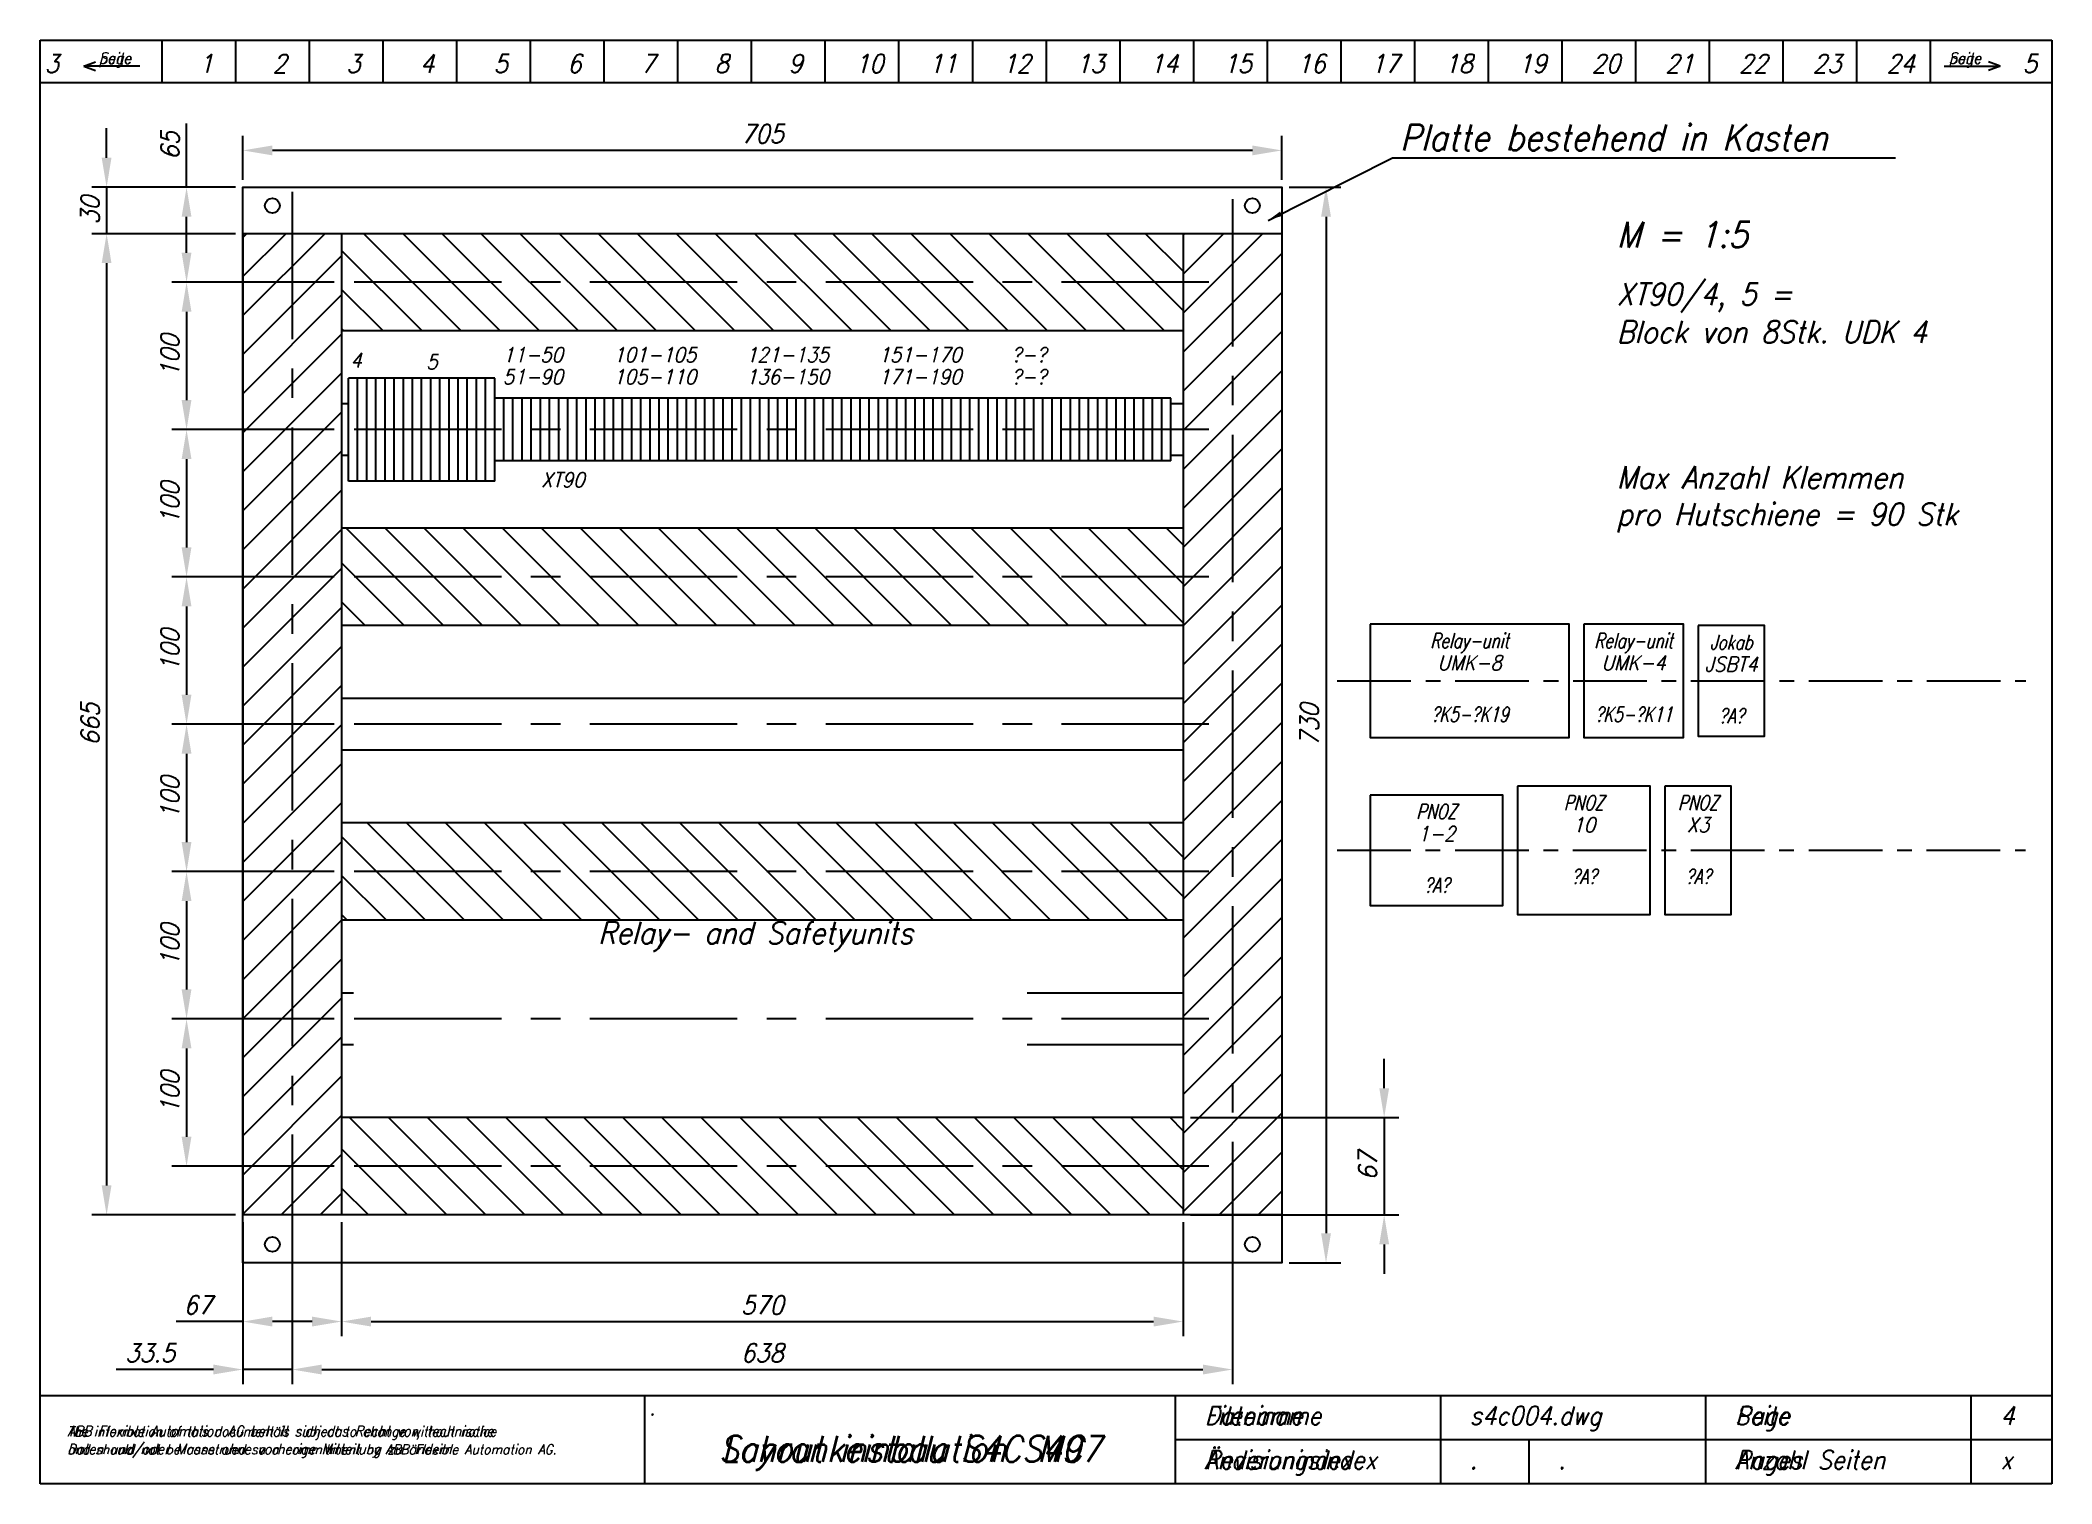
# Model space of a CAD drawing. Extents: x 0 to 273, y 0 to 196.
import ezdxf
from ezdxf.enums import TextEntityAlignment as Align

# ---------------------------------------------------------------- set-up
doc = ezdxf.new("R2010")
doc.units = 0
doc.header["$LTSCALE"] = 8
doc.header["$PDSIZE"] = -2
doc.linetypes.add('CENTER', pattern=[2, 1.25, -0.25, 0.25, -0.25])
doc.layers.get('0').update_dxf_attribs({"linetype": 'CONTINUOUS'})
doc.layers.get('DEFPOINTS').update_dxf_attribs({"linetype": 'CONTINUOUS'})
for name, color, linetype in [('EL05', 3, 'CONTINUOUS'), ('EL07', 4, 'CONTINUOUS'), ('ELCENTER', 2, 'CENTER'), ('ELMASS', 1, 'CONTINUOUS'), ('FORM07', 4, 'CONTINUOUS'), ('KOPF03', 2, 'CONTINUOUS'), ('KOPF05', 3, 'CONTINUOUS'), ('KOPF07', 4, 'CONTINUOUS'), ('TEXT_ALLGEMEIN', 2, 'CONTINUOUS'), ('TEXT_DEUTSCH', 2, 'CONTINUOUS'), ('TEXT_ENGLISCH', 2, 'CONTINUOUS'), ('TEXT_SCHEMA', 2, 'CONTINUOUS')]:
    doc.layers.add(name, color=color, linetype=linetype)
doc.styles.add('VSM_13', font='simplex3.shx', dxfattribs={"width": 0.9, "oblique": 15})
doc.dimstyles.new('VSM-ABB', dxfattribs={"dimtxt": 3.5, "dimasz": 4, "dimexe": 2, "dimexo": 1, "dimgap": 1, "dimtad": 1, "dimdec": 0, "dimzin": 0, "dimtxsty": 'VSM_13', "dimcen": -4, "dimclrd": 1, "dimclre": 1, "dimclrt": 1, "dimazin": 3, "dimtfac": 1, "dimtdec": 0, "dimtmove": 0, "dimatfit": 3, "dimtolj": 1, "dimtzin": 0})
doc.dimstyles.new('VSM-ABB$7', dxfattribs={"dimtxt": 3.5, "dimasz": 2, "dimexe": 1.8, "dimexo": 0, "dimgap": 1, "dimtad": 1, "dimdec": 3, "dimtxsty": 'VSM_13', "dimblk1": 'DOT', "dimblk2": 'DOT', "dimsah": 1, "dimcen": -4, "dimclrd": 1, "dimclre": 1, "dimclrt": 1, "dimazin": 3, "dimtfac": 1, "dimtdec": 4, "dimtmove": 0, "dimatfit": 3, "dimtolj": 1})

msp = doc.modelspace()

# ---------------------------------------------------------------- texts
at = {"layer": 'KOPF05', "style": 'VSM_13', "oblique": 15, "width": 0.9}
for s, p in [('s4c004.dwg', (194.02, 8)), ('4', (266.02, 8)), ('x', (266.02, 2)), ('.', (194.02, 2)), ('.', (206.02, 2))]:
    msp.add_text(s, height=2.5, dxfattribs=at).set_placement(p)
at = {"layer": 'TEXT_ALLGEMEIN', "style": 'VSM_13', "oblique": 15, "width": 0.9}
for s, p in [('3', (1.57, 191.54)), ('1', (22.5, 191.54)), ('2', (32.5, 191.54)), ('3', (42.5, 191.54)), ('4', (52.5, 191.54)), ('5', (62.5, 191.54)), ('6', (72.5, 191.54)), ('7', (82.5, 191.54)), ('8', (92.5, 191.54)), ('9', (102.5, 191.54)), ('10', (112.5, 191.54)), ('11', (122.5, 191.54)), ('12', (132.5, 191.54)), ('13', (142.5, 191.54)), ('14', (152.5, 191.54)), ('15', (162.5, 191.54)), ('16', (172.5, 191.54)), ('17', (182.5, 191.54)), ('18', (192.5, 191.54)), ('19', (202.5, 191.54)), ('20', (212.5, 191.54)), ('21', (222.5, 191.54)), ('22', (232.5, 191.54)), ('23', (242.5, 191.54)), ('24', (252.5, 191.54)), ('5', (270.02, 191.54))]:
    msp.add_text(s, height=2.5, dxfattribs=at).set_placement(p, align=Align.CENTER)
for s, height, p in [('M = 1:5', 3.5, (213.94, 167.81)), ('.', 2, (82.68, 9.3))]:
    msp.add_text(s, height=height, dxfattribs=at).set_placement(p)
at = {"layer": 'TEXT_DEUTSCH', "style": 'VSM_13', "oblique": 15, "width": 0.9}
for s, height, p in [('Seite', 1.5, (7.95, 192.77)), ('Seite', 1.5, (259.01, 192.77)), ('Dateiname', 2.5, (158.02, 8)), ('Seite', 2.5, (230.02, 8)), ('Änderungsindex', 2.5, (158.02, 2)), ('Anzahl Seiten', 2.5, (230.02, 2))]:
    msp.add_text(s, height=height, dxfattribs=at).set_placement(p)
at = {"layer": 'TEXT_DEUTSCH', "color": 1, "style": 'VSM_13', "oblique": 15, "width": 0.9}
for s, p in [('ABB Flexible Automation AG behält sich das Recht vor, technische', (3.67, 6.43)), ('Daten und/oder Masse ohne vorherige Mitteilung zu ändern.', (3.67, 4))]:
    msp.add_text(s, height=1.42, dxfattribs=at).set_placement(p)
at = {"layer": 'TEXT_DEUTSCH', "color": 4, "style": 'VSM_13', "oblique": 15, "width": 0.9}
msp.add_text('Schrankeinbau S4C M97', height=3.5, dxfattribs=at).set_placement((118.03, 3), align=Align.CENTER)
at = {"layer": 'TEXT_DEUTSCH', "color": 1, "insert": (184.5, 181), "char_height": 3.5, "attachment_point": 7, "style": 'VSM_13'}
msp.add_mtext('{Platte bestehend in Kasten}', dxfattribs=at)
at = {"layer": 'TEXT_ENGLISCH', "style": 'VSM_13', "oblique": 15, "width": 0.9}
for s, height, p in [('page', 1.5, (7.95, 192.77)), ('page', 1.5, (259.01, 192.77)), ('Filename', 2.5, (158.02, 8)), ('Page', 2.5, (230.02, 8)), ('Revisionindex', 2.5, (158.02, 2)), ('Pages', 2.5, (230.02, 2))]:
    msp.add_text(s, height=height, dxfattribs=at).set_placement(p)
at = {"layer": 'TEXT_ENGLISCH', "color": 1, "style": 'VSM_13', "oblique": 15, "width": 0.9}
for s, p in [('The information of this document is subject to change without notice', (3.67, 6.43)), ('and should not be construed sa a commitment by ABB Flexible Automation AG.', (3.67, 4))]:
    msp.add_text(s, height=1.35, dxfattribs=at).set_placement(p)
at = {"layer": 'TEXT_ENGLISCH', "color": 4, "style": 'VSM_13', "oblique": 15, "width": 0.9}
msp.add_text('Layout installation S4C ', height=3.5, dxfattribs=at).set_placement((118.03, 3), align=Align.CENTER)
at = {"layer": 'TEXT_SCHEMA', "style": 'VSM_13', "oblique": 15, "width": 0.9}
for s, height, p in [('XT90/4, 5 =', 3, (213.94, 160)), ('Block von 8Stk. UDK 4', 3, (213.94, 154.86)), ('4', 2, (42.1, 151.51)), ('5', 2, (52.38, 151.29)), ('11-50', 2, (62.77, 152.27)), ('101-105', 2, (77.77, 152.27)), ('121-135', 2, (95.77, 152.27)), ('151-170', 2, (113.77, 152.27)), ('?-?', 2, (131.77, 152.27)), ('51-90', 2, (62.77, 149.27)), ('105-110', 2, (77.77, 149.27)), ('136-150', 2, (95.77, 149.27)), ('171-190', 2, (113.77, 149.27)), ('?-?', 2, (131.77, 149.27)), ('XT90', 2, (68, 135.27)), ('Max Anzahl Klemmen', 3, (213.94, 135.12)), ('pro Hutschiene = 90 Stk', 3, (213.94, 130.13))]:
    msp.add_text(s, height=height, dxfattribs=at).set_placement(p)
at = {"layer": 'TEXT_SCHEMA', "style": 'VSM_13', "oblique": 15}
for s, height, width, p in [('Relay-unit', 2, 0.75, (194, 113.45)), ('Relay-unit', 2, 0.75, (216.25, 113.45)), ('Jokab', 2, 0.75, (229.5, 113.25)), ('UMK-8', 2, 0.9, (194, 110.45)), ('UMK-4', 2, 0.9, (216.25, 110.45)), ('JSBT4', 2, 0.9, (229.5, 110.25)), ('?K5-?K19', 2, 0.75, (194, 103.45)), ('?K5-?K11', 2, 0.75, (216.25, 103.45)), ('?A?', 2, 0.75, (229.5, 103.25)), ('PNOZ', 2, 0.75, (209.5, 91.45)), ('PNOZ', 2, 0.75, (225, 91.45)), ('PNOZ', 2, 0.75, (189.5, 90.25)), ('10', 2, 0.9, (209.5, 88.45)), ('X3', 2, 0.9, (225, 88.45)), ('1-2', 2, 0.9, (189.5, 87.25)), ('?A?', 2, 0.75, (189.5, 80.25)), ('?A?', 2, 0.75, (209.5, 81.45)), ('?A?', 2, 0.75, (225, 81.45)), ('Relay- and Safetyunits ', 3, 0.9, (98, 73.29))]:
    msp.add_text(s, height=height, dxfattribs=dict(at, width=width)).set_placement(p, align=Align.CENTER)

# ---------------------------------------------------------------- blocks, each defined once
blk = doc.blocks.new('_DOT')
at = {"color": 0, "linetype": 'BYBLOCK'}
blk.add_line((-0.5, 0), (-1, 0), dxfattribs=at)
at = {"color": 0, "linetype": 'BYBLOCK', "const_width": 0.5}
blk.add_lwpolyline([(-0.25, 0, 1), (0.25, 0, 1)], format="xyb", close=True, dxfattribs=at)
blk = doc.blocks.new('*D1')
at = {"color": 1, "linetype": 'BYBLOCK'}
for p, q in [((169.5, 176), (176.5, 176)), ((174.5, 172), (174.5, 34)), ((169.5, 30), (176.5, 30))]:
    blk.add_line(p, q, dxfattribs=at)
for points in [[(173.83, 172), (175.17, 172), (174.5, 176)], [(173.83, 34), (175.17, 34), (174.5, 30)]]:
    blk.add_solid(points, dxfattribs=at)
at = {"layer": 'DEFPOINTS', "color": 0, "linetype": 'BYBLOCK'}
for p in [(168.5, 176), (168.5, 30), (174.5, 30)]:
    blk.add_point(p, dxfattribs=at)
at = {"color": 1, "linetype": 'BYBLOCK', "insert": (172.25, 103), "char_height": 2.5, "attachment_point": 5, "rotation": 90, "style": 'VSM_13'}
blk.add_mtext('\\A1;{730}', dxfattribs=at)
blk = doc.blocks.new('*D0')
at = {"color": 1, "linetype": 'BYBLOCK'}
for p, q in [((27.5, 177), (27.5, 183)), ((168.5, 177), (168.5, 183)), ((164.5, 181), (31.5, 181))]:
    blk.add_line(p, q, dxfattribs=at)
for points in [[(31.5, 181.67), (31.5, 180.33), (27.5, 181)], [(164.5, 181.67), (164.5, 180.33), (168.5, 181)]]:
    blk.add_solid(points, dxfattribs=at)
at = {"layer": 'DEFPOINTS', "color": 0, "linetype": 'BYBLOCK'}
for p in [(27.5, 181), (27.5, 176), (168.5, 176)]:
    blk.add_point(p, dxfattribs=at)
at = {"color": 1, "linetype": 'BYBLOCK', "insert": (98, 183.25), "char_height": 2.5, "attachment_point": 5, "style": 'VSM_13'}
blk.add_mtext('\\A1;{705}', dxfattribs=at)
blk = doc.blocks.new('*X4')
at = {"color": 0}
for p, q in [((27.5, 158.59), (38.62, 169.7)), ((27.5, 163.89), (33.31, 169.7)), ((27.5, 169.19), (28.01, 169.7)), ((155.1, 158.91), (165.9, 169.7)), ((155.1, 164.21), (160.59, 169.7)), ((155.1, 169.51), (155.29, 169.7)), ((27.5, 153.28), (40.9, 166.68)), ((155.1, 153.6), (168.5, 167)), ((27.5, 147.98), (40.9, 161.38)), ((155.1, 148.3), (168.5, 161.7)), ((27.5, 142.68), (40.9, 156.08)), ((155.1, 143), (168.5, 156.4)), ((27.5, 137.37), (40.9, 150.77)), ((155.1, 137.69), (168.5, 151.09)), ((27.5, 132.07), (40.9, 145.47)), ((155.1, 132.39), (168.5, 145.79)), ((27.5, 126.77), (40.9, 140.17)), ((155.1, 127.09), (168.5, 140.49)), ((27.5, 121.46), (40.9, 134.86)), ((155.1, 121.78), (168.5, 135.18)), ((27.5, 116.16), (40.9, 129.56)), ((155.1, 116.48), (168.5, 129.88)), ((27.5, 110.86), (40.9, 124.26)), ((155.1, 111.18), (168.5, 124.58)), ((27.5, 105.55), (40.9, 118.95)), ((155.1, 105.87), (168.5, 119.27)), ((27.5, 100.25), (40.9, 113.65)), ((155.1, 100.57), (168.5, 113.97)), ((27.5, 94.95), (40.9, 108.35)), ((155.1, 95.27), (168.5, 108.67)), ((27.5, 89.64), (40.9, 103.04)), ((155.1, 89.96), (168.5, 103.36)), ((27.5, 84.34), (40.9, 97.74)), ((155.1, 84.66), (168.5, 98.06)), ((27.5, 79.04), (40.9, 92.44)), ((155.1, 79.36), (168.5, 92.76)), ((155.1, 74.05), (168.5, 87.45)), ((27.5, 73.73), (40.9, 87.13)), ((155.1, 68.75), (168.5, 82.15)), ((27.5, 68.43), (40.9, 81.83)), ((27.5, 63.13), (40.9, 76.53)), ((155.1, 63.45), (168.5, 76.85)), ((27.5, 57.82), (40.9, 71.22)), ((155.1, 58.14), (168.5, 71.54)), ((27.5, 52.52), (40.9, 65.92)), ((155.1, 52.84), (168.5, 66.24)), ((27.5, 47.22), (40.9, 60.62)), ((155.1, 47.54), (168.5, 60.94)), ((27.5, 41.91), (40.9, 55.31)), ((155.1, 42.23), (168.5, 55.63)), ((27.5, 36.61), (40.9, 50.01)), ((155.1, 36.93), (168.5, 50.33)), ((32.7, 36.5), (40.9, 44.71)), ((159.98, 36.5), (168.5, 45.03)), ((38, 36.5), (40.9, 39.4)), ((165.28, 36.5), (168.5, 39.72))]:
    blk.add_line(p, q, dxfattribs=at)
blk = doc.blocks.new('*X5')
at = {"color": 0}
for p, q in [((57.13, 156.5), (43.93, 169.7)), ((62.44, 156.5), (49.24, 169.7)), ((67.74, 156.5), (54.54, 169.7)), ((73.04, 156.5), (59.84, 169.7)), ((78.35, 156.5), (65.15, 169.7)), ((83.65, 156.5), (70.45, 169.7)), ((88.95, 156.5), (75.75, 169.7)), ((94.26, 156.5), (81.06, 169.7)), ((99.56, 156.5), (86.36, 169.7)), ((104.86, 156.5), (91.66, 169.7)), ((110.17, 156.5), (96.97, 169.7)), ((115.47, 156.5), (102.27, 169.7)), ((120.77, 156.5), (107.57, 169.7)), ((126.07, 156.5), (112.87, 169.7)), ((131.38, 156.5), (118.18, 169.7)), ((136.68, 156.5), (123.48, 169.7)), ((141.98, 156.5), (128.78, 169.7)), ((147.29, 156.5), (134.09, 169.7)), ((152.59, 156.5), (139.39, 169.7)), ((155.1, 159.29), (144.69, 169.7)), ((155.1, 164.59), (150, 169.7)), ((51.83, 156.5), (40.9, 167.43)), ((46.53, 156.5), (40.9, 162.12)), ((41.22, 156.5), (40.9, 156.82)), ((54.71, 116.5), (41.51, 129.7)), ((60.01, 116.5), (46.81, 129.7)), ((65.31, 116.5), (52.11, 129.7)), ((70.62, 116.5), (57.42, 129.7)), ((75.92, 116.5), (62.72, 129.7)), ((81.22, 116.5), (68.02, 129.7)), ((86.53, 116.5), (73.33, 129.7)), ((91.83, 116.5), (78.63, 129.7)), ((97.13, 116.5), (83.93, 129.7)), ((102.44, 116.5), (89.24, 129.7)), ((107.74, 116.5), (94.54, 129.7)), ((113.04, 116.5), (99.84, 129.7)), ((118.35, 116.5), (105.15, 129.7)), ((123.65, 116.5), (110.45, 129.7)), ((128.95, 116.5), (115.75, 129.7)), ((134.26, 116.5), (121.06, 129.7)), ((139.56, 116.5), (126.36, 129.7)), ((144.86, 116.5), (131.66, 129.7)), ((150.17, 116.5), (136.97, 129.7)), ((155.1, 116.86), (142.27, 129.7)), ((155.1, 122.17), (147.57, 129.7)), ((155.1, 127.47), (152.87, 129.7)), ((49.4, 116.5), (40.9, 125)), ((44.1, 116.5), (40.9, 119.7)), ((52.28, 76.5), (40.9, 87.88)), ((57.58, 76.5), (44.38, 89.7)), ((62.89, 76.5), (49.69, 89.7)), ((68.19, 76.5), (54.99, 89.7)), ((73.49, 76.5), (60.29, 89.7)), ((78.8, 76.5), (65.6, 89.7)), ((84.1, 76.5), (70.9, 89.7)), ((89.4, 76.5), (76.2, 89.7)), ((94.71, 76.5), (81.51, 89.7)), ((100.01, 76.5), (86.81, 89.7)), ((105.31, 76.5), (92.11, 89.7)), ((110.62, 76.5), (97.42, 89.7)), ((115.92, 76.5), (102.72, 89.7)), ((121.22, 76.5), (108.02, 89.7)), ((126.53, 76.5), (113.33, 89.7)), ((131.83, 76.5), (118.63, 89.7)), ((137.13, 76.5), (123.93, 89.7)), ((142.44, 76.5), (129.24, 89.7)), ((147.74, 76.5), (134.54, 89.7)), ((153.04, 76.5), (139.84, 89.7)), ((155.1, 79.74), (145.15, 89.7)), ((155.1, 85.04), (150.45, 89.7)), ((46.98, 76.5), (40.9, 82.57)), ((41.67, 76.5), (40.9, 77.27)), ((55.16, 36.5), (41.96, 49.7)), ((60.46, 36.5), (47.26, 49.7)), ((65.76, 36.5), (52.56, 49.7)), ((71.07, 36.5), (57.87, 49.7)), ((76.37, 36.5), (63.17, 49.7)), ((81.67, 36.5), (68.47, 49.7)), ((86.98, 36.5), (73.78, 49.7)), ((92.28, 36.5), (79.08, 49.7)), ((97.58, 36.5), (84.38, 49.7)), ((102.89, 36.5), (89.69, 49.7)), ((108.19, 36.5), (94.99, 49.7)), ((113.49, 36.5), (100.29, 49.7)), ((118.8, 36.5), (105.6, 49.7)), ((124.1, 36.5), (110.9, 49.7)), ((129.4, 36.5), (116.2, 49.7)), ((134.71, 36.5), (121.51, 49.7)), ((140.01, 36.5), (126.81, 49.7)), ((145.31, 36.5), (132.11, 49.7)), ((150.62, 36.5), (137.42, 49.7)), ((155.1, 37.32), (142.72, 49.7)), ((155.1, 42.62), (148.02, 49.7)), ((155.1, 47.92), (153.33, 49.7)), ((49.85, 36.5), (40.9, 45.45)), ((44.55, 36.5), (40.9, 40.15))]:
    blk.add_line(p, q, dxfattribs=at)
blk = doc.blocks.new('*D6')
at = {"color": 1, "linetype": 'BYBLOCK'}
for p, q in [((9.01, 180), (9.01, 184)), ((26.5, 176), (7.01, 176)), ((9.01, 176), (9.01, 169.7)), ((26.5, 169.7), (7.01, 169.7)), ((9.01, 165.7), (9.01, 161.7))]:
    blk.add_line(p, q, dxfattribs=at)
for points in [[(8.34, 180), (9.67, 180), (9.01, 176)], [(8.34, 165.7), (9.67, 165.7), (9.01, 169.7)]]:
    blk.add_solid(points, dxfattribs=at)
at = {"layer": 'DEFPOINTS', "color": 0, "linetype": 'BYBLOCK'}
for p in [(27.5, 176), (9.01, 169.7), (27.5, 169.7)]:
    blk.add_point(p, dxfattribs=at)
at = {"color": 1, "linetype": 'BYBLOCK', "insert": (6.76, 172.85), "char_height": 2.5, "attachment_point": 5, "rotation": 90, "style": 'VSM_13'}
blk.add_mtext('\\A1;{30}', dxfattribs=at)
blk = doc.blocks.new('*D7')
at = {"color": 1, "linetype": 'BYBLOCK'}
for p, q in [((9.01, 165.7), (9.01, 40.5)), ((26.5, 36.5), (7.01, 36.5))]:
    blk.add_line(p, q, dxfattribs=at)
for points in [[(8.34, 165.7), (9.67, 165.7), (9.01, 169.7)], [(8.34, 40.5), (9.67, 40.5), (9.01, 36.5)]]:
    blk.add_solid(points, dxfattribs=at)
at = {"layer": 'DEFPOINTS', "color": 0, "linetype": 'BYBLOCK'}
for p in [(27.5, 169.7), (9.01, 36.5), (27.5, 36.5)]:
    blk.add_point(p, dxfattribs=at)
at = {"color": 1, "linetype": 'BYBLOCK', "insert": (6.76, 103.1), "char_height": 2.5, "attachment_point": 5, "rotation": 90, "style": 'VSM_13'}
blk.add_mtext('\\A1;{665}', dxfattribs=at)
blk = doc.blocks.new('*D8')
at = {"color": 1, "linetype": 'BYBLOCK'}
for p, q in [((39.9, 163.1), (17.86, 163.1)), ((19.86, 159.1), (19.86, 147.1)), ((39.9, 143.1), (17.86, 143.1))]:
    blk.add_line(p, q, dxfattribs=at)
for points in [[(19.19, 159.1), (20.52, 159.1), (19.86, 163.1)], [(19.19, 147.1), (20.52, 147.1), (19.86, 143.1)]]:
    blk.add_solid(points, dxfattribs=at)
at = {"layer": 'DEFPOINTS', "color": 0, "linetype": 'BYBLOCK'}
for p in [(40.9, 163.1), (19.86, 143.1), (40.9, 143.1)]:
    blk.add_point(p, dxfattribs=at)
at = {"color": 1, "linetype": 'BYBLOCK', "insert": (17.61, 153.1), "char_height": 2.5, "attachment_point": 5, "rotation": 90, "style": 'VSM_13'}
blk.add_mtext('\\A1;{100}', dxfattribs=at)
blk = doc.blocks.new('*D9')
at = {"color": 1, "linetype": 'BYBLOCK'}
for p, q in [((19.86, 139.1), (19.86, 127.1)), ((39.9, 123.1), (17.86, 123.1))]:
    blk.add_line(p, q, dxfattribs=at)
for points in [[(19.19, 139.1), (20.52, 139.1), (19.86, 143.1)], [(19.19, 127.1), (20.52, 127.1), (19.86, 123.1)]]:
    blk.add_solid(points, dxfattribs=at)
at = {"layer": 'DEFPOINTS', "color": 0, "linetype": 'BYBLOCK'}
for p in [(40.9, 143.1), (19.86, 123.1), (40.9, 123.1)]:
    blk.add_point(p, dxfattribs=at)
at = {"color": 1, "linetype": 'BYBLOCK', "insert": (17.61, 133.1), "char_height": 2.5, "attachment_point": 5, "rotation": 90, "style": 'VSM_13'}
blk.add_mtext('\\A1;{100}', dxfattribs=at)
blk = doc.blocks.new('*D10')
at = {"color": 1, "linetype": 'BYBLOCK'}
for p, q in [((19.86, 119.1), (19.86, 107.1)), ((39.9, 103.1), (17.86, 103.1))]:
    blk.add_line(p, q, dxfattribs=at)
for points in [[(19.19, 119.1), (20.52, 119.1), (19.86, 123.1)], [(19.19, 107.1), (20.52, 107.1), (19.86, 103.1)]]:
    blk.add_solid(points, dxfattribs=at)
at = {"layer": 'DEFPOINTS', "color": 0, "linetype": 'BYBLOCK'}
for p in [(40.9, 123.1), (19.86, 103.1), (40.9, 103.1)]:
    blk.add_point(p, dxfattribs=at)
at = {"color": 1, "linetype": 'BYBLOCK', "insert": (17.61, 113.1), "char_height": 2.5, "attachment_point": 5, "rotation": 90, "style": 'VSM_13'}
blk.add_mtext('\\A1;{100}', dxfattribs=at)
blk = doc.blocks.new('*D11')
at = {"color": 1, "linetype": 'BYBLOCK'}
for p, q in [((19.86, 99.1), (19.86, 87.1)), ((39.9, 83.1), (17.86, 83.1))]:
    blk.add_line(p, q, dxfattribs=at)
for points in [[(19.19, 99.1), (20.52, 99.1), (19.86, 103.1)], [(19.19, 87.1), (20.52, 87.1), (19.86, 83.1)]]:
    blk.add_solid(points, dxfattribs=at)
at = {"layer": 'DEFPOINTS', "color": 0, "linetype": 'BYBLOCK'}
for p in [(40.9, 103.1), (19.86, 83.1), (40.9, 83.1)]:
    blk.add_point(p, dxfattribs=at)
at = {"color": 1, "linetype": 'BYBLOCK', "insert": (17.61, 93.1), "char_height": 2.5, "attachment_point": 5, "rotation": 90, "style": 'VSM_13'}
blk.add_mtext('\\A1;{100}', dxfattribs=at)
blk = doc.blocks.new('*D12')
at = {"color": 1, "linetype": 'BYBLOCK'}
for p, q in [((19.86, 79.1), (19.86, 67.1)), ((39.9, 63.1), (17.86, 63.1))]:
    blk.add_line(p, q, dxfattribs=at)
for points in [[(19.19, 79.1), (20.52, 79.1), (19.86, 83.1)], [(19.19, 67.1), (20.52, 67.1), (19.86, 63.1)]]:
    blk.add_solid(points, dxfattribs=at)
at = {"layer": 'DEFPOINTS', "color": 0, "linetype": 'BYBLOCK'}
for p in [(40.9, 83.1), (19.86, 63.1), (40.9, 63.1)]:
    blk.add_point(p, dxfattribs=at)
at = {"color": 1, "linetype": 'BYBLOCK', "insert": (17.61, 73.1), "char_height": 2.5, "attachment_point": 5, "rotation": 90, "style": 'VSM_13'}
blk.add_mtext('\\A1;{100}', dxfattribs=at)
blk = doc.blocks.new('*D13')
at = {"color": 1, "linetype": 'BYBLOCK'}
for p, q in [((19.86, 59.1), (19.86, 47.1)), ((39.9, 43.1), (17.86, 43.1))]:
    blk.add_line(p, q, dxfattribs=at)
for points in [[(19.19, 59.1), (20.52, 59.1), (19.86, 63.1)], [(19.19, 47.1), (20.52, 47.1), (19.86, 43.1)]]:
    blk.add_solid(points, dxfattribs=at)
at = {"layer": 'DEFPOINTS', "color": 0, "linetype": 'BYBLOCK'}
for p in [(40.9, 63.1), (19.86, 43.1), (40.9, 43.1)]:
    blk.add_point(p, dxfattribs=at)
at = {"color": 1, "linetype": 'BYBLOCK', "insert": (17.61, 53.1), "char_height": 2.5, "attachment_point": 5, "rotation": 90, "style": 'VSM_13'}
blk.add_mtext('\\A1;{100}', dxfattribs=at)
blk = doc.blocks.new('*D14')
at = {"color": 1, "linetype": 'BYBLOCK'}
for p, q in [((40.9, 35.5), (40.9, 20.02)), ((155.1, 35.5), (155.1, 20.02)), ((44.9, 22.02), (151.1, 22.02))]:
    blk.add_line(p, q, dxfattribs=at)
for points in [[(44.9, 22.69), (44.9, 21.35), (40.9, 22.02)], [(151.1, 22.69), (151.1, 21.35), (155.1, 22.02)]]:
    blk.add_solid(points, dxfattribs=at)
at = {"layer": 'DEFPOINTS', "color": 0, "linetype": 'BYBLOCK'}
for p in [(40.9, 36.5), (155.1, 36.5), (155.1, 22.02)]:
    blk.add_point(p, dxfattribs=at)
at = {"color": 1, "linetype": 'BYBLOCK', "insert": (98, 26.35), "char_height": 2.5, "attachment_point": 5, "style": 'VSM_13'}
blk.add_mtext('\\A1;\\P{570}', dxfattribs=at)
blk = doc.blocks.new('*D15')
at = {"color": 1, "linetype": 'BYBLOCK'}
for p, q in [((34.2, 35.5), (34.2, 13.51)), ((161.8, 35.5), (161.8, 13.51)), ((38.2, 15.51), (157.8, 15.51))]:
    blk.add_line(p, q, dxfattribs=at)
for points in [[(38.2, 16.18), (38.2, 14.84), (34.2, 15.51)], [(157.8, 16.18), (157.8, 14.84), (161.8, 15.51)]]:
    blk.add_solid(points, dxfattribs=at)
at = {"layer": 'DEFPOINTS', "color": 0, "linetype": 'BYBLOCK'}
for p in [(34.2, 36.5), (161.8, 36.5), (161.8, 15.51)]:
    blk.add_point(p, dxfattribs=at)
at = {"color": 1, "linetype": 'BYBLOCK', "insert": (98, 17.76), "char_height": 2.5, "attachment_point": 5, "style": 'VSM_13'}
blk.add_mtext('\\A1;{638}', dxfattribs=at)
blk = doc.blocks.new('*D16')
at = {"color": 1, "linetype": 'BYBLOCK'}
for p, q in [((19.86, 176), (19.86, 184.64)), ((26.5, 176), (17.86, 176)), ((19.86, 167.1), (19.86, 172)), ((39.9, 163.1), (17.86, 163.1))]:
    blk.add_line(p, q, dxfattribs=at)
for points in [[(19.19, 172), (20.52, 172), (19.86, 176)], [(19.19, 167.1), (20.52, 167.1), (19.86, 163.1)]]:
    blk.add_solid(points, dxfattribs=at)
at = {"layer": 'DEFPOINTS', "color": 0, "linetype": 'BYBLOCK'}
for p in [(19.86, 176), (27.5, 176), (40.9, 163.1)]:
    blk.add_point(p, dxfattribs=at)
at = {"color": 1, "linetype": 'BYBLOCK', "insert": (17.61, 181.65), "char_height": 2.5, "attachment_point": 5, "rotation": 90, "style": 'VSM_13'}
blk.add_mtext('\\A1;{65}', dxfattribs=at)
blk = doc.blocks.new('*D17')
at = {"color": 1, "linetype": 'BYBLOCK'}
for p, q in [((27.5, 35.5), (27.5, 13.51)), ((34.2, 35.5), (34.2, 13.51)), ((23.5, 15.51), (10.32, 15.51)), ((34.2, 15.51), (27.5, 15.51)), ((38.2, 15.51), (42.2, 15.51))]:
    blk.add_line(p, q, dxfattribs=at)
for points in [[(23.5, 16.18), (23.5, 14.84), (27.5, 15.51)], [(38.2, 16.18), (38.2, 14.84), (34.2, 15.51)]]:
    blk.add_solid(points, dxfattribs=at)
at = {"layer": 'DEFPOINTS', "color": 0, "linetype": 'BYBLOCK'}
for p in [(27.5, 36.5), (34.2, 36.5), (34.2, 15.51)]:
    blk.add_point(p, dxfattribs=at)
at = {"color": 1, "linetype": 'BYBLOCK', "insert": (14.91, 17.76), "char_height": 2.5, "attachment_point": 5, "style": 'VSM_13'}
blk.add_mtext('\\A1;{33.5}', dxfattribs=at)
blk = doc.blocks.new('*D18')
at = {"color": 1, "linetype": 'BYBLOCK'}
for p, q in [((27.5, 35.5), (27.5, 20.02)), ((40.9, 35.5), (40.9, 20.02)), ((27.5, 22.02), (18.43, 22.02)), ((36.9, 22.02), (31.5, 22.02))]:
    blk.add_line(p, q, dxfattribs=at)
for points in [[(31.5, 22.69), (31.5, 21.35), (27.5, 22.02)], [(36.9, 22.69), (36.9, 21.35), (40.9, 22.02)]]:
    blk.add_solid(points, dxfattribs=at)
at = {"layer": 'DEFPOINTS', "color": 0, "linetype": 'BYBLOCK'}
for p in [(27.5, 36.5), (40.9, 36.5), (27.5, 22.02)]:
    blk.add_point(p, dxfattribs=at)
at = {"color": 1, "linetype": 'BYBLOCK', "insert": (21.38, 24.27), "char_height": 2.5, "attachment_point": 5, "style": 'VSM_13'}
blk.add_mtext('\\A1;{67}', dxfattribs=at)
blk = doc.blocks.new('*D19')
at = {"color": 1, "linetype": 'BYBLOCK'}
for p, q in [((182.39, 53.7), (182.39, 57.7)), ((156.1, 49.7), (184.39, 49.7)), ((182.39, 49.7), (182.39, 36.5)), ((156.1, 36.5), (184.39, 36.5)), ((182.39, 32.5), (182.39, 28.5))]:
    blk.add_line(p, q, dxfattribs=at)
for points in [[(181.73, 53.7), (183.06, 53.7), (182.39, 49.7)], [(181.73, 32.5), (183.06, 32.5), (182.39, 36.5)]]:
    blk.add_solid(points, dxfattribs=at)
at = {"layer": 'DEFPOINTS', "color": 0, "linetype": 'BYBLOCK'}
for p in [(155.1, 49.7), (155.1, 36.5), (182.39, 36.5)]:
    blk.add_point(p, dxfattribs=at)
at = {"color": 1, "linetype": 'BYBLOCK', "insert": (180.14, 43.1), "char_height": 2.5, "attachment_point": 5, "rotation": 90, "style": 'VSM_13'}
blk.add_mtext('\\A1;{67}', dxfattribs=at)

# ---------------------------------------------------------------- dimensions: what is measured, and where the dimension line sits
at = {"layer": 'ELMASS'}
for base, p1, p2, angle, text, override, picture, middle in [((9.01, 169.7), (27.5, 176), (27.5, 169.7), 90, '{30}', {"dimtxt": 2.5}, '*D6', (6.76, 172.85)), ((174.5, 30), (168.5, 176), (168.5, 30), 270, '{730}', {"dimtxt": 2.5}, '*D1', (172.25, 103)), ((9.01, 36.5), (27.5, 169.7), (27.5, 36.5), 90, '{665}', {"dimtxt": 2.5, "dimse1": 1}, '*D7', (6.76, 103.1)), ((19.86, 143.1), (40.9, 163.1), (40.9, 143.1), 90, '{100}', {"dimtxt": 2.5}, '*D8', (17.61, 153.1)), ((19.86, 123.1), (40.9, 143.1), (40.9, 123.1), 90, '{100}', {"dimtxt": 2.5, "dimse1": 1}, '*D9', (17.61, 133.1)), ((19.86, 103.1), (40.9, 123.1), (40.9, 103.1), 90, '{100}', {"dimtxt": 2.5, "dimse1": 1}, '*D10', (17.61, 113.1)), ((19.86, 83.1), (40.9, 103.1), (40.9, 83.1), 90, '{100}', {"dimtxt": 2.5, "dimse1": 1}, '*D11', (17.61, 93.1)), ((19.86, 63.1), (40.9, 83.1), (40.9, 63.1), 90, '{100}', {"dimtxt": 2.5, "dimse1": 1}, '*D12', (17.61, 73.1)), ((19.86, 43.1), (40.9, 63.1), (40.9, 43.1), 90, '{100}', {"dimtxt": 2.5, "dimse1": 1}, '*D13', (17.61, 53.1)), ((182.39, 36.5), (155.1, 49.7), (155.1, 36.5), 90, '{67}', {"dimtxt": 2.5}, '*D19', (180.14, 43.1))]:
    dim = msp.add_linear_dim(base=base, p1=p1, p2=p2, angle=angle, text=text, dimstyle='VSM-ABB', override=override, dxfattribs=at)
    dim.commit()
    dim.dimension.update_dxf_attribs({"geometry": picture, "text_midpoint": middle})
dim = msp.add_linear_dim(base=(19.86, 176), p1=(40.9, 163.1), p2=(27.5, 176), angle=90, text='{65}', dimstyle='VSM-ABB', override={"dimtxt": 2.5}, dxfattribs=at)
dim.commit()
dim.dimension.update_dxf_attribs({"geometry": '*D16', "text_midpoint": (19.86, 181.65), "dimtype": 160})
for base, p1, p2, text, override, picture, middle in [((27.5, 181), (168.5, 176), (27.5, 176), '{705}', {"dimtxt": 2.5}, '*D0', (98, 183.25)), ((34.2, 15.51), (27.5, 36.5), (34.2, 36.5), '{33.5}', {"dimtxt": 2.5, "dimjust": 1}, '*D17', (14.91, 17.76)), ((161.8, 15.51), (34.2, 36.5), (161.8, 36.5), '{638}', {"dimtxt": 2.5}, '*D15', (98, 17.76)), ((155.1, 22.02), (40.9, 36.5), (155.1, 36.5), '\\P{570}', {"dimtxt": 2.5}, '*D14', (98, 26.35))]:
    dim = msp.add_linear_dim(base=base, p1=p1, p2=p2, text=text, dimstyle='VSM-ABB', override=override, dxfattribs=at)
    dim.commit()
    dim.dimension.update_dxf_attribs({"geometry": picture, "text_midpoint": middle})
dim = msp.add_linear_dim(base=(27.5, 22.02), p1=(40.9, 36.5), p2=(27.5, 36.5), text='{67}', dimstyle='VSM-ABB', override={"dimtxt": 2.5, "dimjust": 1}, dxfattribs=at)
dim.commit()
dim.dimension.update_dxf_attribs({"geometry": '*D18', "text_midpoint": (21.38, 22.02), "dimtype": 160})

# ---------------------------------------------------------------- linework, layer by layer
at = {"layer": 'DEFPOINTS', "color": 0, "linetype": 'BYBLOCK'}
for p in [(27.5, 176), (27.5, 169.7)]:
    msp.add_point(p, dxfattribs=at)
at = {"layer": 'EL05'}
for p, q in [((27.5, 169.7), (27.5, 36.5)), ((168.5, 169.7), (27.5, 169.7)), ((40.9, 169.7), (40.9, 36.5)), ((155.1, 169.7), (155.1, 36.5)), ((168.5, 169.7), (168.5, 36.5)), ((155.1, 156.5), (40.9, 156.5)), ((41.84, 136.09), (41.84, 150.1)), ((61.68, 150.1), (41.84, 150.1)), ((43.08, 136.09), (43.08, 150.1)), ((44.32, 136.09), (44.32, 150.1)), ((45.56, 136.09), (45.56, 150.1)), ((46.8, 136.09), (46.8, 150.1)), ((48.04, 136.09), (48.04, 150.1)), ((49.28, 136.09), (49.28, 150.1)), ((50.52, 136.09), (50.52, 150.1)), ((51.76, 136.09), (51.76, 150.1)), ((53, 136.09), (53, 150.1)), ((54.24, 136.09), (54.24, 150.1)), ((55.48, 136.09), (55.48, 150.1)), ((56.72, 136.09), (56.72, 150.1)), ((57.96, 136.09), (57.96, 150.1)), ((59.2, 136.09), (59.2, 150.1)), ((60.44, 136.09), (60.44, 150.1)), ((61.68, 136.09), (61.68, 150.1)), ((41.84, 146.6), (40.9, 146.6)), ((43.08, 138.85), (43.08, 147.35)), ((44.32, 138.85), (44.32, 147.35)), ((45.56, 138.85), (45.56, 147.35)), ((46.8, 138.85), (46.8, 147.35)), ((48.04, 138.85), (48.04, 147.35)), ((49.28, 138.85), (49.28, 147.35)), ((50.52, 138.85), (50.52, 147.35)), ((51.76, 138.85), (51.76, 147.35)), ((53, 138.85), (53, 147.35)), ((54.24, 138.85), (54.24, 147.35)), ((54.24, 138.85), (54.24, 147.35)), ((55.48, 138.85), (55.48, 147.35)), ((56.72, 138.85), (56.72, 147.35)), ((57.96, 138.85), (57.96, 147.35)), ((59.2, 138.85), (59.2, 147.35)), ((60.44, 138.85), (60.44, 147.35)), ((62.92, 147.35), (61.68, 147.35)), ((61.68, 138.85), (61.68, 147.35)), ((64.16, 147.35), (62.92, 147.35)), ((62.92, 138.85), (62.92, 147.35)), ((62.92, 138.85), (62.92, 147.35)), ((65.4, 147.35), (64.16, 147.35)), ((64.16, 138.85), (64.16, 147.35)), ((64.16, 138.85), (64.16, 147.35)), ((66.64, 147.35), (65.4, 147.35)), ((65.4, 138.85), (65.4, 147.35)), ((65.4, 138.85), (65.4, 147.35)), ((67.88, 147.35), (66.64, 147.35)), ((66.64, 138.85), (66.64, 147.35)), ((66.64, 138.85), (66.64, 147.35)), ((66.64, 138.85), (66.64, 147.35)), ((66.64, 138.85), (66.64, 147.35)), ((66.64, 138.85), (66.64, 147.35)), ((69.12, 147.35), (67.88, 147.35)), ((67.88, 138.85), (67.88, 147.35)), ((67.88, 138.85), (67.88, 147.35)), ((70.36, 147.35), (69.12, 147.35)), ((69.12, 138.85), (69.12, 147.35)), ((69.12, 138.85), (69.12, 147.35)), ((71.6, 147.35), (70.36, 147.35)), ((70.36, 138.85), (70.36, 147.35)), ((70.36, 138.85), (70.36, 147.35)), ((72.84, 147.35), (71.6, 147.35)), ((71.6, 138.85), (71.6, 147.35)), ((71.6, 138.85), (71.6, 147.35)), ((74.08, 147.35), (72.84, 147.35)), ((72.84, 138.85), (72.84, 147.35)), ((72.84, 138.85), (72.84, 147.35)), ((75.32, 147.35), (74.08, 147.35)), ((74.08, 138.85), (74.08, 147.35)), ((74.08, 138.85), (74.08, 147.35)), ((76.56, 147.35), (75.32, 147.35)), ((75.32, 138.85), (75.32, 147.35)), ((75.32, 138.85), (75.32, 147.35)), ((77.8, 147.35), (76.56, 147.35)), ((76.56, 138.85), (76.56, 147.35)), ((76.56, 138.85), (76.56, 147.35)), ((79.04, 147.35), (77.8, 147.35)), ((77.8, 138.85), (77.8, 147.35)), ((77.8, 138.85), (77.8, 147.35)), ((80.28, 147.35), (79.04, 147.35)), ((79.04, 138.85), (79.04, 147.35)), ((79.04, 138.85), (79.04, 147.35)), ((79.04, 138.85), (79.04, 147.35)), ((79.04, 138.85), (79.04, 147.35)), ((79.04, 138.85), (79.04, 147.35)), ((81.52, 147.35), (80.28, 147.35)), ((80.28, 138.85), (80.28, 147.35)), ((80.28, 138.85), (80.28, 147.35)), ((82.76, 147.35), (81.52, 147.35)), ((81.52, 138.85), (81.52, 147.35)), ((81.52, 138.85), (81.52, 147.35)), ((84, 147.35), (82.76, 147.35)), ((82.76, 138.85), (82.76, 147.35)), ((82.76, 138.85), (82.76, 147.35)), ((85.24, 147.35), (84, 147.35)), ((84, 138.85), (84, 147.35)), ((84, 138.85), (84, 147.35)), ((86.48, 147.35), (85.24, 147.35)), ((85.24, 138.85), (85.24, 147.35)), ((85.24, 138.85), (85.24, 147.35)), ((87.72, 147.35), (86.48, 147.35)), ((86.48, 138.85), (86.48, 147.35)), ((86.48, 138.85), (86.48, 147.35)), ((88.96, 147.35), (87.72, 147.35)), ((87.72, 138.85), (87.72, 147.35)), ((87.72, 138.85), (87.72, 147.35)), ((90.2, 147.35), (88.96, 147.35)), ((88.96, 138.85), (88.96, 147.35)), ((88.96, 138.85), (88.96, 147.35)), ((91.44, 147.35), (90.2, 147.35)), ((90.2, 138.85), (90.2, 147.35)), ((90.2, 138.85), (90.2, 147.35)), ((92.68, 147.35), (91.44, 147.35)), ((91.44, 138.85), (91.44, 147.35)), ((91.44, 138.85), (91.44, 147.35)), ((91.44, 138.85), (91.44, 147.35)), ((91.44, 138.85), (91.44, 147.35)), ((91.44, 138.85), (91.44, 147.35)), ((93.92, 147.35), (92.68, 147.35)), ((92.68, 138.85), (92.68, 147.35)), ((92.68, 138.85), (92.68, 147.35)), ((95.16, 147.35), (93.92, 147.35)), ((93.92, 138.85), (93.92, 147.35)), ((93.92, 138.85), (93.92, 147.35)), ((96.4, 147.35), (95.16, 147.35)), ((95.16, 138.85), (95.16, 147.35)), ((95.16, 138.85), (95.16, 147.35)), ((97.64, 147.35), (96.4, 147.35)), ((96.4, 138.85), (96.4, 147.35)), ((96.4, 138.85), (96.4, 147.35)), ((98.88, 147.35), (97.64, 147.35)), ((97.64, 138.85), (97.64, 147.35)), ((97.64, 138.85), (97.64, 147.35)), ((100.12, 147.35), (98.88, 147.35)), ((98.88, 138.85), (98.88, 147.35)), ((98.88, 138.85), (98.88, 147.35)), ((101.36, 147.35), (100.12, 147.35)), ((100.12, 138.85), (100.12, 147.35)), ((100.12, 138.85), (100.12, 147.35)), ((102.6, 147.35), (101.36, 147.35)), ((101.36, 138.85), (101.36, 147.35)), ((101.36, 138.85), (101.36, 147.35)), ((103.84, 147.35), (102.6, 147.35)), ((102.6, 138.85), (102.6, 147.35)), ((102.6, 138.85), (102.6, 147.35)), ((105.08, 147.35), (103.84, 147.35)), ((103.84, 138.85), (103.84, 147.35)), ((103.84, 138.85), (103.84, 147.35)), ((103.84, 138.85), (103.84, 147.35)), ((103.84, 138.85), (103.84, 147.35)), ((103.84, 138.85), (103.84, 147.35)), ((106.32, 147.35), (105.08, 147.35)), ((105.08, 138.85), (105.08, 147.35)), ((105.08, 138.85), (105.08, 147.35)), ((107.56, 147.35), (106.32, 147.35)), ((106.32, 138.85), (106.32, 147.35)), ((106.32, 138.85), (106.32, 147.35)), ((108.8, 147.35), (107.56, 147.35)), ((107.56, 138.85), (107.56, 147.35)), ((107.56, 138.85), (107.56, 147.35)), ((110.04, 147.35), (108.8, 147.35)), ((108.8, 138.85), (108.8, 147.35)), ((108.8, 138.85), (108.8, 147.35)), ((111.28, 147.35), (110.04, 147.35)), ((110.04, 138.85), (110.04, 147.35)), ((110.04, 138.85), (110.04, 147.35)), ((112.52, 147.35), (111.28, 147.35)), ((111.28, 138.85), (111.28, 147.35)), ((111.28, 138.85), (111.28, 147.35)), ((113.76, 147.35), (112.52, 147.35)), ((112.52, 138.85), (112.52, 147.35)), ((112.52, 138.85), (112.52, 147.35)), ((115, 147.35), (113.76, 147.35)), ((113.76, 138.85), (113.76, 147.35)), ((113.76, 138.85), (113.76, 147.35)), ((116.24, 147.35), (115, 147.35)), ((115, 138.85), (115, 147.35)), ((115, 138.85), (115, 147.35)), ((117.48, 147.35), (116.24, 147.35)), ((116.24, 138.85), (116.24, 147.35)), ((116.24, 138.85), (116.24, 147.35)), ((116.24, 138.85), (116.24, 147.35)), ((116.24, 138.85), (116.24, 147.35)), ((116.24, 138.85), (116.24, 147.35)), ((118.72, 147.35), (117.48, 147.35)), ((117.48, 138.85), (117.48, 147.35)), ((117.48, 138.85), (117.48, 147.35)), ((119.96, 147.35), (118.72, 147.35)), ((118.72, 138.85), (118.72, 147.35)), ((118.72, 138.85), (118.72, 147.35)), ((121.2, 147.35), (119.96, 147.35)), ((119.96, 138.85), (119.96, 147.35)), ((119.96, 138.85), (119.96, 147.35)), ((122.44, 147.35), (121.2, 147.35)), ((121.2, 138.85), (121.2, 147.35)), ((121.2, 138.85), (121.2, 147.35)), ((123.68, 147.35), (122.44, 147.35)), ((122.44, 138.85), (122.44, 147.35)), ((122.44, 138.85), (122.44, 147.35)), ((124.92, 147.35), (123.68, 147.35)), ((123.68, 138.85), (123.68, 147.35)), ((123.68, 138.85), (123.68, 147.35)), ((126.16, 147.35), (124.92, 147.35)), ((124.92, 138.85), (124.92, 147.35)), ((124.92, 138.85), (124.92, 147.35)), ((127.4, 147.35), (126.16, 147.35)), ((126.16, 138.85), (126.16, 147.35)), ((126.16, 138.85), (126.16, 147.35)), ((128.64, 147.35), (127.4, 147.35)), ((127.4, 138.85), (127.4, 147.35)), ((127.4, 138.85), (127.4, 147.35)), ((129.88, 147.35), (128.64, 147.35)), ((128.64, 138.85), (128.64, 147.35)), ((128.64, 138.85), (128.64, 147.35)), ((128.64, 138.85), (128.64, 147.35)), ((128.64, 138.85), (128.64, 147.35)), ((128.64, 138.85), (128.64, 147.35)), ((131.12, 147.35), (129.88, 147.35)), ((129.88, 138.85), (129.88, 147.35)), ((129.88, 138.85), (129.88, 147.35)), ((132.36, 147.35), (131.12, 147.35)), ((131.12, 138.85), (131.12, 147.35)), ((131.12, 138.85), (131.12, 147.35)), ((133.6, 147.35), (132.36, 147.35)), ((132.36, 138.85), (132.36, 147.35)), ((132.36, 138.85), (132.36, 147.35)), ((134.84, 147.35), (133.6, 147.35)), ((133.6, 138.85), (133.6, 147.35)), ((133.6, 138.85), (133.6, 147.35)), ((134.84, 138.85), (134.84, 147.35)), ((134.84, 138.85), (134.84, 147.35)), ((134.84, 138.85), (134.84, 147.35)), ((134.84, 138.85), (134.84, 147.35)), ((134.84, 138.85), (134.84, 147.35)), ((134.84, 138.85), (134.84, 147.35)), ((134.84, 138.85), (134.84, 147.35)), ((136.08, 147.35), (134.84, 147.35)), ((136.08, 138.85), (136.08, 147.35)), ((136.08, 138.85), (136.08, 147.35)), ((137.32, 147.35), (136.08, 147.35)), ((137.32, 138.85), (137.32, 147.35)), ((137.32, 138.85), (137.32, 147.35)), ((138.56, 147.35), (137.32, 147.35)), ((138.56, 138.85), (138.56, 147.35)), ((138.56, 138.85), (138.56, 147.35)), ((139.8, 147.35), (138.56, 147.35)), ((139.8, 138.85), (139.8, 147.35)), ((139.8, 138.85), (139.8, 147.35)), ((141.04, 147.35), (139.8, 147.35)), ((141.04, 138.85), (141.04, 147.35)), ((141.04, 138.85), (141.04, 147.35)), ((142.28, 147.35), (141.04, 147.35)), ((142.28, 138.85), (142.28, 147.35)), ((142.28, 138.85), (142.28, 147.35)), ((143.52, 147.35), (142.28, 147.35)), ((143.52, 138.85), (143.52, 147.35)), ((143.52, 138.85), (143.52, 147.35)), ((144.76, 147.35), (143.52, 147.35)), ((144.76, 138.85), (144.76, 147.35)), ((144.76, 138.85), (144.76, 147.35)), ((146, 147.35), (144.76, 147.35)), ((146, 138.85), (146, 147.35)), ((146, 138.85), (146, 147.35)), ((147.24, 147.35), (146, 147.35)), ((147.24, 138.85), (147.24, 147.35)), ((147.24, 138.85), (147.24, 147.35)), ((147.24, 138.85), (147.24, 147.35)), ((147.24, 138.85), (147.24, 147.35)), ((147.24, 138.85), (147.24, 147.35)), ((148.48, 147.35), (147.24, 147.35)), ((148.48, 138.85), (148.48, 147.35)), ((148.48, 138.85), (148.48, 147.35)), ((149.72, 147.35), (148.48, 147.35)), ((149.72, 138.85), (149.72, 147.35)), ((149.72, 138.85), (149.72, 147.35)), ((150.96, 147.35), (149.72, 147.35)), ((150.96, 138.85), (150.96, 147.35)), ((150.96, 138.85), (150.96, 147.35)), ((152.2, 147.35), (150.96, 147.35)), ((152.2, 138.85), (152.2, 147.35)), ((152.2, 138.85), (152.2, 147.35)), ((153.44, 147.35), (152.2, 147.35)), ((153.44, 138.85), (153.44, 147.35)), ((153.44, 138.85), (153.44, 147.35)), ((155.1, 146.6), (153.44, 146.6)), ((41.84, 139.6), (40.9, 139.6)), ((155.1, 139.6), (153.44, 139.6)), ((62.92, 138.85), (61.68, 138.85)), ((64.16, 138.85), (62.92, 138.85)), ((65.4, 138.85), (64.16, 138.85)), ((66.64, 138.85), (65.4, 138.85)), ((67.88, 138.85), (66.64, 138.85)), ((69.12, 138.85), (67.88, 138.85)), ((70.36, 138.85), (69.12, 138.85)), ((71.6, 138.85), (70.36, 138.85)), ((72.84, 138.85), (71.6, 138.85)), ((74.08, 138.85), (72.84, 138.85)), ((75.32, 138.85), (74.08, 138.85)), ((76.56, 138.85), (75.32, 138.85)), ((77.8, 138.85), (76.56, 138.85)), ((79.04, 138.85), (77.8, 138.85)), ((80.28, 138.85), (79.04, 138.85)), ((81.52, 138.85), (80.28, 138.85)), ((82.76, 138.85), (81.52, 138.85)), ((84, 138.85), (82.76, 138.85)), ((85.24, 138.85), (84, 138.85)), ((86.48, 138.85), (85.24, 138.85)), ((87.72, 138.85), (86.48, 138.85)), ((88.96, 138.85), (87.72, 138.85)), ((90.2, 138.85), (88.96, 138.85)), ((91.44, 138.85), (90.2, 138.85)), ((92.68, 138.85), (91.44, 138.85)), ((93.92, 138.85), (92.68, 138.85)), ((95.16, 138.85), (93.92, 138.85)), ((96.4, 138.85), (95.16, 138.85)), ((97.64, 138.85), (96.4, 138.85)), ((98.88, 138.85), (97.64, 138.85)), ((100.12, 138.85), (98.88, 138.85)), ((101.36, 138.85), (100.12, 138.85)), ((102.6, 138.85), (101.36, 138.85)), ((103.84, 138.85), (102.6, 138.85)), ((105.08, 138.85), (103.84, 138.85)), ((106.32, 138.85), (105.08, 138.85)), ((107.56, 138.85), (106.32, 138.85)), ((108.8, 138.85), (107.56, 138.85)), ((110.04, 138.85), (108.8, 138.85)), ((111.28, 138.85), (110.04, 138.85)), ((112.52, 138.85), (111.28, 138.85)), ((113.76, 138.85), (112.52, 138.85)), ((115, 138.85), (113.76, 138.85)), ((116.24, 138.85), (115, 138.85)), ((117.48, 138.85), (116.24, 138.85)), ((118.72, 138.85), (117.48, 138.85)), ((119.96, 138.85), (118.72, 138.85)), ((121.2, 138.85), (119.96, 138.85)), ((122.44, 138.85), (121.2, 138.85)), ((123.68, 138.85), (122.44, 138.85)), ((124.92, 138.85), (123.68, 138.85)), ((126.16, 138.85), (124.92, 138.85)), ((127.4, 138.85), (126.16, 138.85)), ((128.64, 138.85), (127.4, 138.85)), ((129.88, 138.85), (128.64, 138.85)), ((131.12, 138.85), (129.88, 138.85)), ((132.36, 138.85), (131.12, 138.85)), ((133.6, 138.85), (132.36, 138.85)), ((134.84, 138.85), (133.6, 138.85)), ((136.08, 138.85), (134.84, 138.85)), ((137.32, 138.85), (136.08, 138.85)), ((138.56, 138.85), (137.32, 138.85)), ((139.8, 138.85), (138.56, 138.85)), ((141.04, 138.85), (139.8, 138.85)), ((142.28, 138.85), (141.04, 138.85)), ((143.52, 138.85), (142.28, 138.85)), ((144.76, 138.85), (143.52, 138.85)), ((146, 138.85), (144.76, 138.85)), ((147.24, 138.85), (146, 138.85)), ((148.48, 138.85), (147.24, 138.85)), ((149.72, 138.85), (148.48, 138.85)), ((150.96, 138.85), (149.72, 138.85)), ((152.2, 138.85), (150.96, 138.85)), ((153.44, 138.85), (152.2, 138.85)), ((61.68, 136.09), (41.84, 136.09)), ((155.1, 129.7), (40.9, 129.7)), ((155.1, 116.5), (40.9, 116.5)), ((155.1, 106.6), (40.9, 106.6)), ((155.1, 99.6), (40.9, 99.6)), ((155.1, 89.7), (40.9, 89.7)), ((155.1, 76.5), (40.9, 76.5)), ((42.5, 66.6), (40.9, 66.6)), ((155.1, 66.6), (133.93, 66.6)), ((42.5, 59.6), (40.9, 59.6)), ((155.1, 59.6), (133.93, 59.6)), ((155.1, 49.7), (40.9, 49.7)), ((168.5, 36.5), (27.5, 36.5))]:
    msp.add_line(p, q, dxfattribs=at)
for points in [[(180.5, 116.7), (180.5, 101.3), (207.5, 101.3), (207.5, 116.7)], [(209.5, 116.7), (209.5, 101.3), (223, 101.3), (223, 116.7)], [(225, 116.5), (225, 101.5), (234, 101.5), (234, 116.5)], [(180.5, 93.5), (180.5, 78.5), (198.5, 78.5), (198.5, 93.5)], [(200.5, 94.7), (200.5, 77.3), (218.5, 77.3), (218.5, 94.7)], [(220.5, 94.7), (220.5, 77.3), (229.5, 77.3), (229.5, 94.7)]]:
    msp.add_lwpolyline(points, close=True, dxfattribs=at)
at = {"layer": 'EL07'}
msp.add_lwpolyline([(27.5, 30), (27.5, 176), (168.5, 176), (168.5, 30)], close=True, dxfattribs=at)
for centre in [(31.5, 173.5), (164.5, 173.5), (31.5, 32.5), (164.5, 32.5)]:
    msp.add_circle(centre, 1, dxfattribs=at)
at = {"layer": 'ELCENTER', "ltscale": 2}
for p, q in [((34.2, 175.4), (34.2, 33.82)), ((161.8, 174.4), (161.8, 33.7)), ((158.6, 163.1), (37.1, 163.1)), ((158.6, 143.1), (37.1, 143.1)), ((158.6, 123.1), (37.1, 123.1)), ((158.6, 103.1), (37.1, 103.1)), ((158.6, 83.1), (37.1, 83.1)), ((158.6, 63.1), (37.1, 63.1)), ((158.6, 43.1), (36.32, 43.1))]:
    msp.add_line(p, q, dxfattribs=at)
at = {"layer": 'ELCENTER'}
for p, q in [((176.03, 109), (269.47, 109)), ((176.01, 86), (269.44, 86))]:
    msp.add_line(p, q, dxfattribs=at)
at = {"layer": 'FORM07'}
for p, q in [((0, 195.96), (272.99, 195.96)), ((0, 0), (0, 195.96)), ((16.5, 195.96), (16.5, 190.24)), ((26.5, 195.96), (26.5, 190.24)), ((36.5, 195.96), (36.5, 190.24)), ((46.5, 195.96), (46.5, 190.24)), ((56.5, 195.96), (56.5, 190.24)), ((66.5, 195.96), (66.5, 190.24)), ((76.5, 195.96), (76.5, 190.24)), ((86.5, 195.96), (86.5, 190.24)), ((96.5, 195.96), (96.5, 190.24)), ((106.5, 195.96), (106.5, 190.24)), ((116.5, 195.96), (116.5, 190.24)), ((126.5, 195.96), (126.5, 190.24)), ((136.5, 195.96), (136.5, 190.24)), ((146.5, 195.96), (146.5, 190.24)), ((156.5, 195.96), (156.5, 190.24)), ((166.5, 195.96), (166.5, 190.24)), ((176.5, 195.96), (176.5, 190.24)), ((186.5, 195.96), (186.5, 190.24)), ((196.5, 195.96), (196.5, 190.24)), ((206.5, 195.96), (206.5, 190.24)), ((216.5, 195.96), (216.5, 190.24)), ((226.5, 195.96), (226.5, 190.24)), ((236.5, 195.96), (236.5, 190.24)), ((246.5, 195.96), (246.5, 190.24)), ((256.5, 195.96), (256.5, 190.24)), ((272.99, 195.96), (272.99, 0)), ((0, 190.24), (272.99, 190.24)), ((272.99, 0), (0, 0))]:
    msp.add_line(p, q, dxfattribs=at)
at = {"layer": 'KOPF03'}
for p, q in [((5.9, 192.43), (7.49, 193.04)), ((13.54, 192.43), (5.9, 192.43)), ((5.9, 192.43), (7.49, 191.83)), ((258.37, 192.43), (266.01, 192.43)), ((266.01, 192.43), (264.42, 193.04)), ((266.01, 192.43), (264.42, 191.83))]:
    msp.add_line(p, q, dxfattribs=at)
at = {"layer": 'KOPF05'}
for p, q in [((82.02, 12), (82.02, 0)), ((154.02, 12), (154.02, 0)), ((190.02, 12), (190.02, 0)), ((226.02, 12), (226.02, 0)), ((262.02, 12), (262.02, 0)), ((154.02, 6), (272.99, 6)), ((202.02, 6), (202.02, 0))]:
    msp.add_line(p, q, dxfattribs=at)
at = {"layer": 'KOPF07'}
msp.add_line((0, 12), (272.99, 12), dxfattribs=at)

# ---------------------------------------------------------------- block references
at = {"layer": 'EL05'}
for name in ['*X4', '*X5']:
    msp.add_blockref(name, (0, 0), dxfattribs=at)

msp.set_redraw_order([(e.dxf.handle, doc.entitydb.next_handle()) for e in msp.query("TEXT MTEXT ATTDEF DIMENSION ARC_DIMENSION")])  # texts and dimensions are drawn at this point

# ---------------------------------------------------------------- leaders
at = {"layer": 'TEXT_DEUTSCH', "color": 1, "annotation_type": 0, "has_hookline": 1, "hookline_direction": 0, "text_width": 66.3}
msp.add_leader([(166.63, 171.51), (183.5, 180), (184.5, 180)], dimstyle='VSM-ABB$7', dxfattribs=at)

doc.saveas('drawing.dxf')
